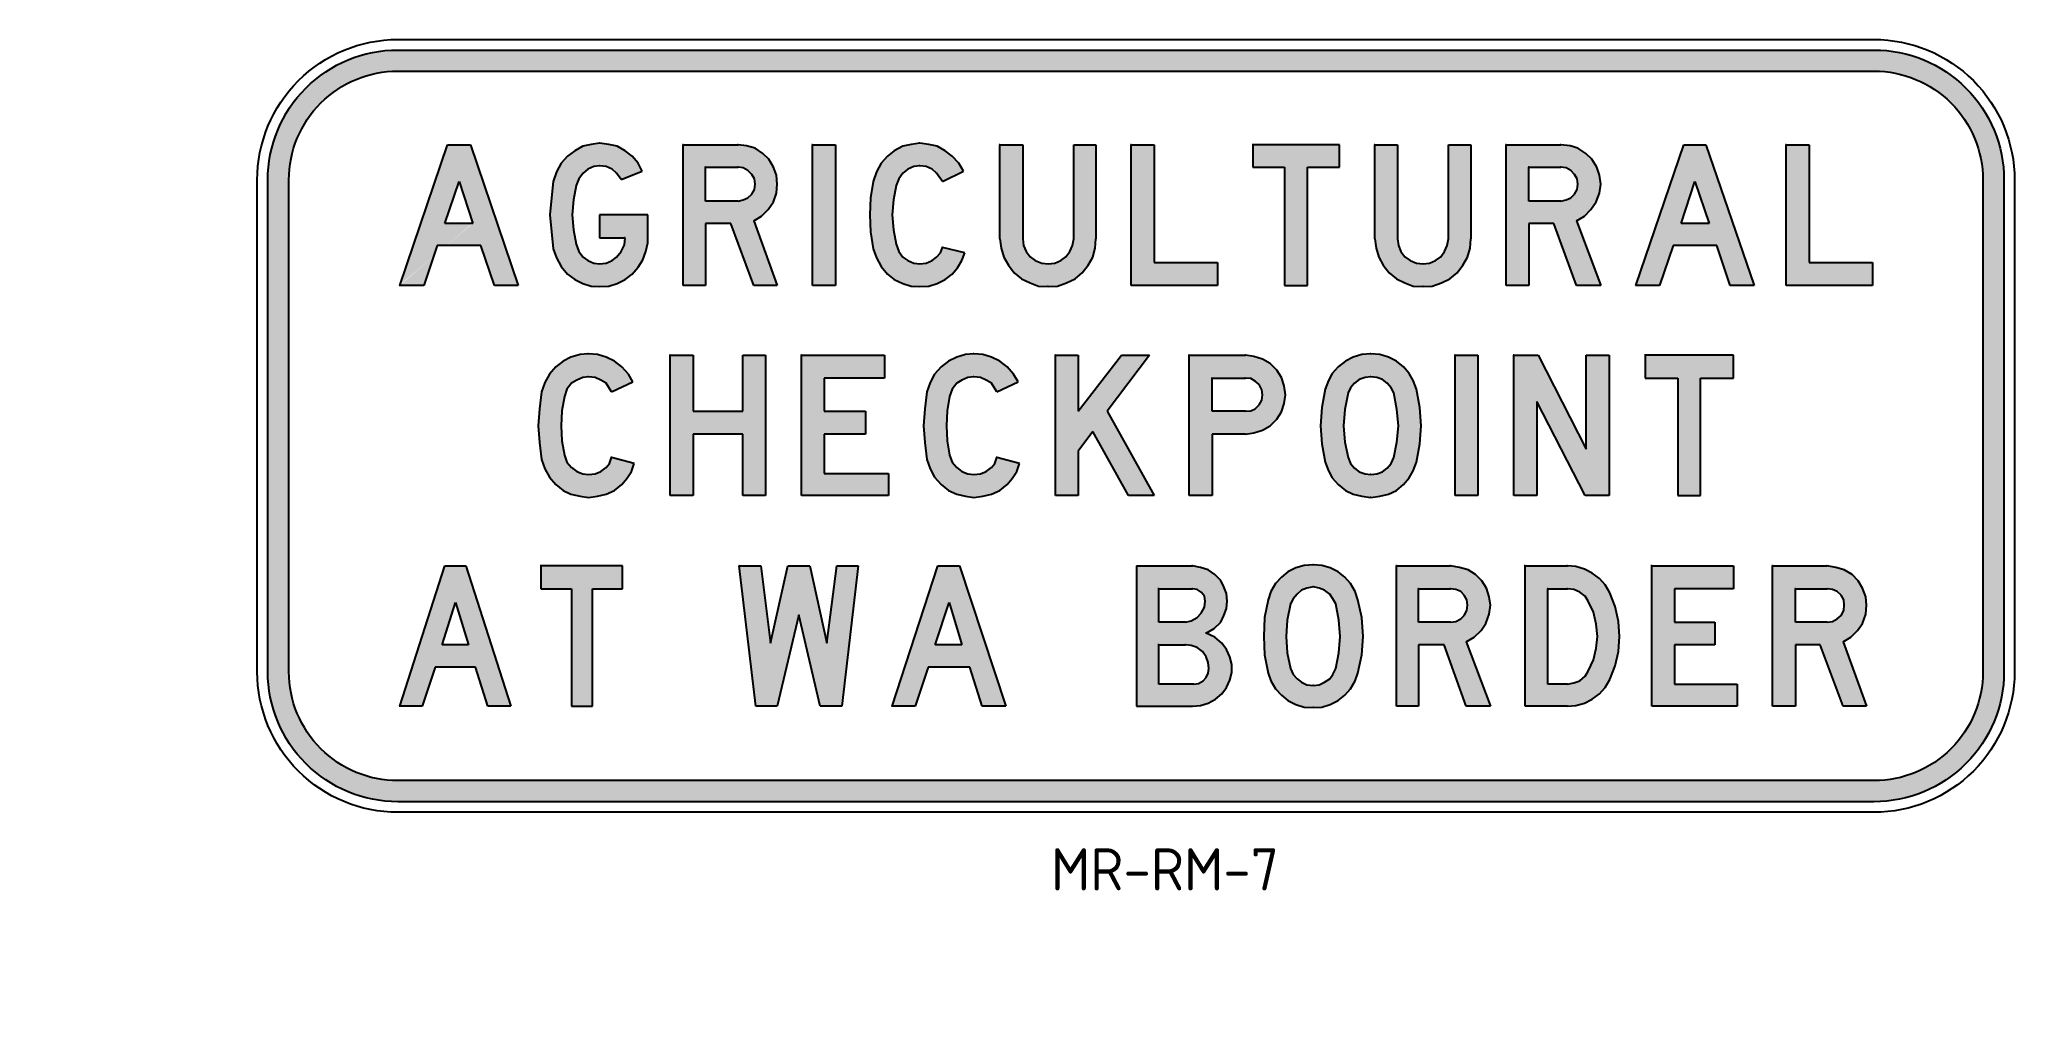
# Model space of a CAD drawing. Extents: x 157 to 297, y 154 to 223.
import ezdxf

# ---------------------------------------------------------------- set-up
doc = ezdxf.new("R2010")
doc.units = 0
doc.header["$MEASUREMENT"] = 0
doc.linetypes.add('CENTERX2', pattern=[101.6, 63.5, -12.7, 12.7, -12.7])
doc.layers.get('0').update_dxf_attribs({"linetype": 'CONTINUOUS'})
doc.layers.add('L35', color=3, linetype='CONTINUOUS')
doc.layers.add('T25', color=1, linetype='CONTINUOUS')
doc.styles.add('ISO', font='iso3098b.shx')

msp = doc.modelspace()

# ---------------------------------------------------------------- texts
at = {"layer": 'T25', "color": 3, "style": 'ISO'}
msp.add_text('MR-RM-7', height=3, dxfattribs=at).set_placement((228.5, 162.6))

# ---------------------------------------------------------------- hatches: boundary and pattern name
at = {"layer": 'T25', "linetype": 'CENTERX2'}
h = msp.add_hatch(color=256, dxfattribs=at)
edge = h.paths.add_edge_path()
edge.add_line((172.79, 178.16), (172.79, 213.16))
edge.add_arc((182.04, 213.16), 9.25, 90, 180, ccw=False)
edge.add_line((182.04, 222.41), (287.04, 222.41))
edge.add_arc((287.04, 213.16), 9.25, 0, 90, ccw=False)
edge.add_line((296.29, 213.16), (296.29, 178.16))
edge.add_arc((287.04, 178.16), 9.25, -90, 0, ccw=False)
edge.add_line((287.04, 168.91), (182.04, 168.91))
edge.add_arc((182.04, 178.16), 9.25, 180, 270, ccw=False)
edge = h.paths.add_edge_path(flags=16)
edge.add_line((174.29, 178.16), (174.29, 213.16))
edge.add_arc((182.04, 213.16), 7.75, 90, 180, ccw=False)
edge.add_line((182.04, 220.91), (287.04, 220.91))
edge.add_arc((287.04, 213.16), 7.75, 0, 90, ccw=False)
edge.add_line((294.79, 213.16), (294.79, 178.16))
edge.add_arc((287.04, 178.16), 7.75, -90, 0, ccw=False)
edge.add_line((287.04, 170.41), (182.04, 170.41))
edge.add_arc((182.04, 178.16), 7.75, 180, 270, ccw=False)
h = msp.add_hatch(color=256, dxfattribs=at)
h.paths.add_polyline_path([(186.41, 213.05), (187.38, 210.07), (185.38, 210.07)], flags=16)
h.paths.add_polyline_path([(183.9, 205.66), (182.18, 205.66), (185.57, 215.65), (187.2, 215.65), (190.59, 205.66), (188.91, 205.66), (187.94, 208.49), (184.83, 208.49)])
edge = h.paths.add_edge_path()
edge.add_line((187.38, 210.07), (187.34, 210.07))
edge.add_line((182.18, 205.66), (182.13, 205.66))
h.paths.add_polyline_path([(156.55, 207.18), (156.55, 214.14), (161.05, 214.14), (161.05, 207.18)], flags=9)
h.paths.add_polyline_path([(175.72, 158.12), (178.42, 158.12), (178.42, 153.62), (175.72, 153.62)], flags=9)
for points in [[(194.54, 209.61), (194.44, 210.68), (194.54, 211.75), (194.72, 212.77), (194.91, 213.23), (195.23, 213.65), (195.56, 213.93), (195.98, 214.11), (196.39, 214.16), (196.86, 214.11), (197.28, 213.93), (197.6, 213.65), (197.93, 213.19), (199.41, 213.79), (199.13, 214.35), (198.72, 214.86), (198.21, 215.23), (197.65, 215.56), (197.04, 215.69), (196.39, 215.79), (195.79, 215.69), (195.19, 215.56), (194.63, 215.23), (194.12, 214.86), (193.65, 214.35), (193.33, 213.74), (193.1, 213.05), (192.96, 211.89), (192.86, 210.68), (192.96, 209.47), (193.1, 208.26), (193.33, 207.61), (193.65, 207.01), (194.12, 206.45), (194.63, 206.08), (195.19, 205.8), (195.79, 205.61), (196.39, 205.57), (197.04, 205.61), (197.65, 205.8), (198.21, 206.08), (198.72, 206.45), (199.13, 206.96), (199.46, 207.47), (199.69, 208.08), (199.83, 208.68), (199.83, 210.68), (196.39, 210.68), (196.39, 209.05), (198.21, 209.05), (198.16, 208.54), (197.93, 208.08), (197.6, 207.66), (197.28, 207.43), (196.86, 207.24), (196.39, 207.19), (195.98, 207.24), (195.56, 207.43), (195.23, 207.66), (194.91, 208.08), (194.72, 208.59)], [(235.83, 215.65), (234.21, 215.65), (234.21, 205.66), (240.34, 205.66), (240.34, 207.29), (235.83, 207.29)], [(277.04, 200.69), (270.76, 200.69), (270.76, 199.06), (273.09, 199.06), (273.09, 190.7), (274.71, 190.7), (274.71, 199.06), (277.04, 199.06)]]:
    msp.add_hatch(color=256, dxfattribs=at).paths.add_polyline_path(points)
h = msp.add_hatch(color=256, dxfattribs=at)
h.paths.add_polyline_path([(208.38, 211.05), (208.75, 211.61), (208.98, 212.21), (209.03, 212.86), (208.98, 213.51), (208.75, 214.07), (208.42, 214.63), (208.01, 215.04), (207.45, 215.42), (206.85, 215.6), (206.24, 215.65), (206.2, 215.65), (202.34, 215.65), (202.34, 205.66), (203.92, 205.66), (203.92, 210.07), (205.73, 210.07), (207.36, 205.66), (209.03, 205.66), (207.36, 210.26), (207.91, 210.58)])
h.paths.add_polyline_path([(203.92, 211.65), (203.92, 214.07), (206.24, 214.07), (206.61, 214.02), (206.94, 213.84), (207.22, 213.56), (207.4, 213.23), (207.45, 212.86), (207.4, 212.49), (207.22, 212.16), (206.94, 211.89), (206.61, 211.75), (206.24, 211.65)], flags=16)
h = msp.add_hatch(color=256, dxfattribs=at)
h.paths.add_polyline_path([(213.16, 215.65), (211.54, 215.65), (211.54, 205.66), (213.16, 205.66)])
h.paths.add_polyline_path([(217.3, 211.75), (217.48, 212.77), (217.67, 213.23), (217.95, 213.65), (218.32, 213.93), (218.74, 214.11), (219.16, 214.16), (219.62, 214.11), (220.04, 213.93), (220.36, 213.65), (220.78, 213.05), (222.27, 213.79), (221.94, 214.35), (221.48, 214.86), (220.97, 215.23), (220.41, 215.56), (219.81, 215.69), (219.16, 215.79), (218.55, 215.69), (217.95, 215.56), (217.34, 215.23), (216.88, 214.86), (216.41, 214.35), (216.09, 213.74), (215.86, 213.05), (215.67, 211.89), (215.62, 210.68), (215.67, 209.47), (215.86, 208.26), (216.09, 207.61), (216.41, 207.01), (216.88, 206.45), (217.34, 206.08), (217.95, 205.8), (218.55, 205.61), (219.16, 205.57), (219.81, 205.61), (220.41, 205.8), (220.97, 206.08), (221.48, 206.45), (221.85, 206.91), (222.17, 207.43), (222.36, 207.98), (220.78, 208.35), (220.64, 207.98), (220.36, 207.66), (220.04, 207.43), (219.62, 207.24), (219.16, 207.19), (218.74, 207.24), (218.32, 207.43), (217.95, 207.66), (217.67, 208.08), (217.48, 208.59), (217.3, 209.61), (217.2, 210.68)])
h.paths.add_polyline_path([(226.49, 215.65), (224.87, 215.65), (224.87, 208.96), (224.96, 208.31), (225.15, 207.66), (225.47, 207.1), (225.89, 206.54), (226.4, 206.13), (227.01, 205.85), (227.61, 205.61), (228.31, 205.57), (228.96, 205.61), (229.61, 205.85), (230.21, 206.13), (230.72, 206.54), (231.14, 207.1), (231.47, 207.66), (231.65, 208.31), (231.7, 208.96), (231.7, 215.65), (230.12, 215.65), (230.12, 208.96), (230.03, 208.49), (229.84, 208.08), (229.56, 207.7), (229.19, 207.43), (228.77, 207.24), (228.31, 207.19), (227.84, 207.24), (227.38, 207.43), (227.01, 207.7), (226.73, 208.08), (226.54, 208.49), (226.49, 208.96)])
h = msp.add_hatch(color=256, dxfattribs=at)
h.paths.add_polyline_path([(246.75, 214.07), (249.02, 214.07), (249.02, 215.65), (242.85, 215.65), (242.85, 214.07), (245.12, 214.07), (245.12, 205.66), (246.75, 205.66)])
h.paths.add_polyline_path([(257.39, 206.54), (257.8, 207.1), (258.13, 207.66), (258.32, 208.31), (258.36, 208.96), (258.36, 215.65), (256.78, 215.65), (256.78, 208.96), (256.69, 208.49), (256.5, 208.08), (256.22, 207.7), (255.85, 207.43), (255.43, 207.24), (254.97, 207.19), (254.51, 207.24), (254.04, 207.43), (253.67, 207.7), (253.39, 208.08), (253.21, 208.49), (253.16, 208.96), (253.16, 215.65), (251.53, 215.65), (251.53, 208.96), (251.63, 208.31), (251.81, 207.66), (252.14, 207.1), (252.55, 206.54), (253.07, 206.13), (253.67, 205.85), (254.27, 205.61), (254.97, 205.57), (255.62, 205.61), (256.27, 205.85), (256.88, 206.13)])
h.paths.add_polyline_path([(267.28, 211.61), (267.51, 212.21), (267.61, 212.86), (267.51, 213.51), (267.33, 214.07), (266.96, 214.63), (266.54, 215.04), (265.98, 215.42), (265.42, 215.6), (264.77, 215.65), (264.73, 215.65), (260.87, 215.65), (260.87, 205.66), (262.5, 205.66), (262.5, 210.07), (264.26, 210.07), (265.89, 205.66), (267.61, 205.66), (265.89, 210.26), (266.44, 210.58), (266.91, 211.05)])
h.paths.add_polyline_path([(262.5, 211.65), (262.5, 214.07), (264.77, 214.07), (265.14, 214.02), (265.47, 213.84), (265.75, 213.56), (265.93, 213.23), (265.98, 212.86), (265.93, 212.49), (265.75, 212.16), (265.47, 211.89), (265.14, 211.75), (264.77, 211.65)], flags=16)
h.paths.add_polyline_path([(275.08, 215.65), (273.51, 215.65), (270.11, 205.66), (271.79, 205.66), (272.76, 208.49), (275.87, 208.49), (276.8, 205.66), (278.52, 205.66)])
h.paths.add_polyline_path([(273.32, 210.07), (274.29, 213.05), (275.32, 210.07), (275.27, 210.07)], flags=16)
h.paths.add_polyline_path([(282.42, 215.65), (280.8, 215.65), (280.8, 205.66), (286.93, 205.66), (286.93, 207.29), (282.42, 207.29)])
h = msp.add_hatch(color=256, dxfattribs=at)
h.paths.add_polyline_path([(193.7, 196.74), (193.89, 197.76), (194.07, 198.27), (194.4, 198.69), (194.77, 198.92), (195.19, 199.11), (195.6, 199.16), (196.07, 199.11), (196.49, 198.92), (196.86, 198.69), (197.23, 198.09), (198.76, 198.79), (198.44, 199.34), (197.97, 199.85), (197.46, 200.27), (196.86, 200.55), (196.25, 200.74), (195.6, 200.78), (195, 200.74), (194.35, 200.55), (193.79, 200.27), (193.28, 199.85), (192.82, 199.34), (192.49, 198.74), (192.26, 198.09), (192.12, 196.88), (192.03, 195.67), (192.12, 194.47), (192.26, 193.26), (192.49, 192.61), (192.82, 192), (193.28, 191.49), (193.79, 191.07), (194.35, 190.8), (195, 190.66), (195.6, 190.56), (196.25, 190.66), (196.86, 190.8), (197.46, 191.07), (197.97, 191.49), (198.34, 191.91), (198.67, 192.42), (198.86, 192.98), (197.23, 193.4), (197.09, 192.98), (196.86, 192.7), (196.49, 192.42), (196.07, 192.24), (195.6, 192.19), (195.19, 192.24), (194.77, 192.42), (194.4, 192.7), (194.07, 193.07), (193.89, 193.58), (193.7, 194.6), (193.65, 195.67)])
h.paths.add_polyline_path([(208.19, 200.69), (206.57, 200.69), (206.57, 196.7), (203.04, 196.7), (203.04, 200.69), (201.41, 200.69), (201.41, 190.7), (203.04, 190.7), (203.04, 195.07), (206.57, 195.07), (206.57, 190.7), (208.19, 190.7)])
h.paths.add_polyline_path([(215.3, 196.7), (212.37, 196.7), (212.37, 199.06), (216.65, 199.06), (216.65, 200.69), (210.75, 200.69), (210.75, 190.7), (216.93, 190.7), (216.93, 192.28), (212.37, 192.28), (212.37, 195.07), (215.3, 195.07)])
h.paths.add_polyline_path([(221.11, 196.74), (221.29, 197.76), (221.48, 198.27), (221.8, 198.69), (222.17, 198.92), (222.59, 199.11), (223.01, 199.16), (223.48, 199.11), (223.89, 198.92), (224.27, 198.69), (224.64, 198.09), (226.17, 198.79), (225.84, 199.34), (225.38, 199.85), (224.87, 200.27), (224.27, 200.55), (223.66, 200.74), (223.01, 200.78), (222.41, 200.74), (221.8, 200.55), (221.2, 200.27), (220.69, 199.85), (220.22, 199.34), (219.9, 198.74), (219.67, 198.09), (219.53, 196.88), (219.43, 195.67), (219.53, 194.47), (219.67, 193.26), (219.9, 192.61), (220.22, 192), (220.69, 191.49), (221.2, 191.07), (221.8, 190.8), (222.41, 190.66), (223.01, 190.56), (223.66, 190.66), (224.27, 190.8), (224.87, 191.07), (225.38, 191.49), (225.75, 191.91), (226.08, 192.42), (226.26, 192.98), (224.64, 193.4), (224.5, 192.98), (224.27, 192.7), (223.89, 192.42), (223.48, 192.24), (223.01, 192.19), (222.59, 192.24), (222.17, 192.42), (221.8, 192.7), (221.48, 193.07), (221.29, 193.58), (221.11, 194.6), (221.06, 195.67)])
h.paths.add_polyline_path([(232.49, 196.7), (235.51, 200.69), (233.51, 200.69), (230.44, 196.7), (230.44, 200.69), (228.82, 200.69), (228.82, 190.7), (230.44, 190.7), (230.44, 193.86), (231.47, 195.26), (234.02, 190.7), (235.83, 190.7)])
h.paths.add_polyline_path([(244.57, 196.14), (244.89, 196.65), (245.08, 197.25), (245.17, 197.86), (245.08, 198.51), (244.89, 199.11), (244.57, 199.62), (244.1, 200.09), (243.54, 200.41), (242.94, 200.6), (242.34, 200.69), (242.29, 200.69), (238.34, 200.69), (238.34, 190.7), (239.97, 190.7), (239.97, 195.07), (242.34, 195.07), (242.94, 195.16), (243.54, 195.35), (244.1, 195.67)])
h.paths.add_polyline_path([(239.97, 196.7), (239.97, 199.06), (242.34, 199.06), (242.71, 199.02), (243.03, 198.83), (243.31, 198.6), (243.5, 198.23), (243.54, 197.86), (243.5, 197.48), (243.31, 197.16), (243.03, 196.88), (242.71, 196.74), (242.34, 196.7)], flags=16)
h = msp.add_hatch(color=256, dxfattribs=at)
h.paths.add_polyline_path([(254.51, 198.27), (254.27, 198.88), (253.99, 199.39), (253.58, 199.85), (253.07, 200.27), (252.51, 200.55), (251.9, 200.74), (251.25, 200.78), (250.6, 200.74), (250, 200.55), (249.44, 200.27), (248.93, 199.85), (248.51, 199.39), (248.23, 198.88), (248, 198.27), (247.77, 196.97), (247.68, 195.67), (247.77, 194.37), (248, 193.07), (248.23, 192.47), (248.51, 191.96), (248.93, 191.49), (249.44, 191.07), (250, 190.8), (250.6, 190.66), (251.25, 190.56), (251.9, 190.66), (252.51, 190.8), (253.07, 191.07), (253.58, 191.49), (253.99, 191.96), (254.27, 192.47), (254.51, 193.07), (254.74, 194.37), (254.83, 195.67), (254.74, 196.97)])
h.paths.add_polyline_path([(249.63, 198), (249.81, 198.37), (250.09, 198.69), (250.42, 198.97), (250.84, 199.11), (251.25, 199.16), (251.67, 199.11), (252.09, 198.97), (252.42, 198.69), (252.69, 198.37), (252.88, 198), (253.11, 196.83), (253.21, 195.67), (253.11, 194.51), (252.88, 193.4), (252.69, 192.98), (252.42, 192.65), (252.09, 192.38), (251.67, 192.24), (251.25, 192.19), (250.84, 192.24), (250.42, 192.38), (250.09, 192.65), (249.81, 192.98), (249.63, 193.4), (249.4, 194.51), (249.3, 195.67), (249.4, 196.83)], flags=16)
h.paths.add_polyline_path([(258.87, 200.69), (257.25, 200.69), (257.25, 190.7), (258.87, 190.7)])
h.paths.add_polyline_path([(263.15, 200.69), (261.43, 200.69), (261.43, 190.7), (263.05, 190.7), (263.05, 197.39), (266.49, 190.7), (268.21, 190.7), (268.21, 200.69), (266.58, 200.69), (266.58, 194)])
h = msp.add_hatch(color=256, dxfattribs=at)
h.paths.add_polyline_path([(186.87, 185.69), (185.38, 185.69), (182.18, 175.7), (183.76, 175.7), (184.69, 178.49), (187.57, 178.49), (188.45, 175.7), (190.08, 175.7)])
h.paths.add_polyline_path([(185.2, 180.07), (186.13, 183.08), (187.06, 180.07), (187.01, 180.07)], flags=16)
h.paths.add_polyline_path([(198.02, 185.69), (192.21, 185.69), (192.21, 184.06), (194.4, 184.06), (194.4, 175.7), (195.88, 175.7), (195.88, 184.06), (198.02, 184.06)])
h.paths.add_polyline_path([(210.56, 182.2), (212.09, 175.7), (213.63, 175.7), (214.79, 185.69), (213.26, 185.69), (212.56, 180.2), (211.35, 185.69), (209.77, 185.69), (208.56, 180.2), (207.87, 185.69), (206.33, 185.69), (207.5, 175.7), (209.03, 175.7)])
h.paths.add_polyline_path([(221.99, 185.69), (220.46, 185.69), (217.2, 175.7), (218.83, 175.7), (219.76, 178.49), (222.73, 178.49), (223.61, 175.7), (225.29, 175.7)])
h.paths.add_polyline_path([(220.27, 180.07), (221.25, 183.08), (222.17, 180.07), (222.13, 180.07)], flags=16)
h = msp.add_hatch(color=256, dxfattribs=at)
h.paths.add_polyline_path([(239.55, 180.9), (240.11, 181.23), (240.57, 181.69), (240.8, 182.16), (240.99, 182.67), (241.03, 183.18), (240.99, 183.73), (240.8, 184.2), (240.57, 184.66), (240.15, 185.08), (239.69, 185.41), (239.13, 185.59), (238.57, 185.69), (238.53, 185.69), (234.58, 185.69), (234.58, 175.7), (238.57, 175.7), (239.13, 175.75), (239.69, 175.93), (240.2, 176.21), (240.66, 176.58), (240.99, 177.05), (241.22, 177.56), (241.36, 178.11), (241.36, 178.67), (241.22, 179.23), (240.99, 179.74), (240.66, 180.2), (240.15, 180.62)])
h.paths.add_polyline_path([(236.16, 180.07), (238.06, 180.07), (238.48, 180.02), (238.9, 179.88), (239.27, 179.6), (239.55, 179.23), (239.69, 178.81), (239.73, 178.39), (239.69, 178.07), (239.55, 177.74), (239.32, 177.51), (238.99, 177.32), (238.67, 177.28), (236.16, 177.28)], flags=16)
h.paths.add_polyline_path([(236.16, 181.69), (236.16, 184.06), (238.57, 184.06), (238.9, 184.01), (239.18, 183.83), (239.41, 183.55), (239.46, 183.18), (239.41, 182.76), (239.18, 182.34), (238.9, 182.02), (238.48, 181.78), (238.06, 181.69)], flags=16)
h.paths.add_polyline_path([(250.6, 182.02), (250.33, 183.27), (250.14, 183.87), (249.81, 184.43), (249.4, 184.9), (248.93, 185.27), (248.37, 185.55), (247.77, 185.73), (247.17, 185.78), (246.52, 185.73), (245.91, 185.55), (245.35, 185.27), (244.89, 184.9), (244.47, 184.43), (244.15, 183.87), (243.96, 183.27), (243.68, 182.02), (243.64, 180.67), (243.68, 179.37), (243.96, 178.07), (244.15, 177.51), (244.47, 176.95), (244.89, 176.49), (245.35, 176.12), (245.91, 175.84), (246.52, 175.65), (247.17, 175.61), (247.77, 175.65), (248.37, 175.84), (248.93, 176.12), (249.4, 176.49), (249.81, 176.95), (250.14, 177.51), (250.33, 178.07), (250.6, 179.37), (250.7, 180.67)])
h.paths.add_polyline_path([(245.31, 181.83), (245.54, 182.99), (245.73, 183.36), (246.01, 183.69), (246.33, 183.97), (246.7, 184.11), (247.17, 184.2), (247.58, 184.11), (247.96, 183.97), (248.33, 183.69), (248.56, 183.36), (248.75, 182.99), (248.98, 181.83), (249.07, 180.67), (248.98, 179.51), (248.75, 178.39), (248.56, 177.97), (248.33, 177.65), (247.96, 177.42), (247.58, 177.23), (247.17, 177.19), (246.7, 177.23), (246.33, 177.42), (246.01, 177.65), (245.73, 177.97), (245.54, 178.39), (245.31, 179.51), (245.22, 180.67)], flags=16)
h.paths.add_polyline_path([(259.1, 181.09), (259.43, 181.6), (259.66, 182.25), (259.76, 182.9), (259.66, 183.5), (259.48, 184.11), (259.15, 184.62), (258.69, 185.08), (258.18, 185.41), (257.57, 185.59), (256.92, 185.69), (256.88, 185.69), (253.07, 185.69), (253.07, 175.7), (254.65, 175.7), (254.65, 180.07), (256.46, 180.07), (258.04, 175.7), (259.76, 175.7), (258.04, 180.3), (258.59, 180.62)])
h.paths.add_polyline_path([(254.65, 181.69), (254.65, 184.06), (256.92, 184.06), (257.29, 184.01), (257.66, 183.87), (257.9, 183.6), (258.08, 183.27), (258.13, 182.9), (258.08, 182.53), (257.9, 182.16), (257.66, 181.92), (257.29, 181.74), (256.92, 181.69)], flags=16)
h.paths.add_polyline_path([(268.86, 181.74), (268.63, 182.81), (268.26, 183.78), (267.93, 184.34), (267.51, 184.8), (267, 185.17), (266.44, 185.45), (265.84, 185.64), (265.24, 185.69), (262.22, 185.69), (262.22, 175.7), (265.24, 175.7), (265.84, 175.75), (266.44, 175.93), (267, 176.21), (267.51, 176.58), (267.93, 177.05), (268.26, 177.6), (268.63, 178.58), (268.86, 179.6), (268.95, 180.67)])
h.paths.add_polyline_path([(263.84, 184.06), (265.24, 184.06), (265.7, 184.01), (266.12, 183.83), (266.49, 183.55), (266.72, 183.18), (267.09, 182.39), (267.28, 181.55), (267.37, 180.67), (267.28, 179.83), (267.09, 179), (266.72, 178.21), (266.49, 177.84), (266.12, 177.51), (265.7, 177.37), (265.24, 177.28), (263.84, 177.28)], flags=16)
h.paths.add_polyline_path([(275.73, 181.69), (272.85, 181.69), (272.85, 184.06), (277.04, 184.06), (277.04, 185.69), (271.23, 185.69), (271.23, 175.7), (277.31, 175.7), (277.31, 177.28), (272.85, 177.28), (272.85, 180.07), (275.73, 180.07)])
h.paths.add_polyline_path([(285.4, 180.62), (285.86, 181.09), (286.23, 181.6), (286.47, 182.25), (286.51, 182.9), (286.47, 183.5), (286.23, 184.11), (285.91, 184.62), (285.49, 185.08), (284.93, 185.41), (284.33, 185.59), (283.72, 185.69), (283.68, 185.69), (279.82, 185.69), (279.82, 175.7), (281.45, 175.7), (281.45, 180.07), (283.21, 180.07), (284.84, 175.7), (286.51, 175.7), (284.84, 180.3)])
h.paths.add_polyline_path([(281.45, 181.69), (281.45, 184.06), (283.72, 184.06), (284.1, 184.01), (284.42, 183.87), (284.7, 183.6), (284.89, 183.27), (284.93, 182.9), (284.89, 182.53), (284.7, 182.16), (284.42, 181.92), (284.1, 181.74), (283.72, 181.69)], flags=16)

# ---------------------------------------------------------------- linework, layer by layer
at = {"color": 1}
for p, q in [((182.18, 205.66), (185.57, 215.65)), ((185.57, 215.65), (187.2, 215.65)), ((187.2, 215.65), (190.59, 205.66)), ((194.63, 215.23), (194.12, 214.86)), ((195.19, 215.56), (194.63, 215.23)), ((195.79, 215.69), (195.19, 215.56)), ((196.39, 215.79), (195.79, 215.69)), ((196.39, 215.79), (196.35, 215.79)), ((197.04, 215.69), (196.39, 215.79)), ((197.65, 215.56), (197.04, 215.69)), ((198.21, 215.23), (197.65, 215.56)), ((198.72, 214.86), (198.21, 215.23)), ((202.34, 215.65), (202.29, 215.65)), ((202.34, 215.65), (206.24, 215.65)), ((202.34, 205.66), (202.34, 215.65)), ((206.24, 215.65), (206.2, 215.65)), ((206.24, 215.65), (206.2, 215.65)), ((206.85, 215.6), (206.24, 215.65)), ((207.45, 215.42), (206.85, 215.6)), ((208.01, 215.04), (207.45, 215.42)), ((208.42, 214.63), (208.01, 215.04)), ((211.54, 215.65), (211.49, 215.65)), ((211.54, 215.65), (213.16, 215.65)), ((211.54, 205.66), (211.54, 215.65)), ((213.16, 215.65), (213.16, 205.66)), ((217.34, 215.23), (216.88, 214.86)), ((217.95, 215.56), (217.34, 215.23)), ((218.55, 215.69), (217.95, 215.56)), ((219.16, 215.79), (218.55, 215.69)), ((219.16, 215.79), (219.11, 215.79)), ((219.81, 215.69), (219.16, 215.79)), ((220.41, 215.56), (219.81, 215.69)), ((220.97, 215.23), (220.41, 215.56)), ((221.48, 214.86), (220.97, 215.23)), ((224.87, 215.65), (224.82, 215.65)), ((224.87, 215.65), (226.49, 215.65)), ((224.87, 208.96), (224.87, 215.65)), ((226.49, 215.65), (226.49, 208.96)), ((230.12, 208.96), (230.12, 215.65)), ((230.12, 215.65), (231.7, 215.65)), ((231.7, 215.65), (231.7, 208.96)), ((234.21, 215.65), (234.16, 215.65)), ((234.21, 215.65), (235.83, 215.65)), ((234.21, 205.66), (234.21, 215.65)), ((235.83, 215.65), (235.83, 207.29)), ((242.85, 215.65), (242.8, 215.65)), ((242.85, 215.65), (242.85, 214.07)), ((249.02, 215.65), (242.85, 215.65)), ((249.02, 214.07), (249.02, 215.65)), ((251.53, 215.65), (251.49, 215.65)), ((251.53, 215.65), (253.16, 215.65)), ((251.53, 208.96), (251.53, 215.65)), ((253.16, 215.65), (253.16, 208.96)), ((256.78, 208.96), (256.78, 215.65)), ((256.78, 215.65), (258.36, 215.65)), ((258.36, 215.65), (258.36, 208.96)), ((260.87, 215.65), (260.82, 215.65)), ((260.87, 215.65), (264.77, 215.65)), ((260.87, 205.66), (260.87, 215.65)), ((264.77, 215.65), (264.73, 215.65)), ((264.77, 215.65), (264.73, 215.65)), ((265.42, 215.6), (264.77, 215.65)), ((265.98, 215.42), (265.42, 215.6)), ((266.54, 215.04), (265.98, 215.42)), ((266.96, 214.63), (266.54, 215.04)), ((270.11, 205.66), (273.51, 215.65)), ((273.51, 215.65), (275.08, 215.65)), ((275.08, 215.65), (278.52, 205.66)), ((280.8, 215.65), (280.75, 215.65)), ((280.8, 215.65), (282.42, 215.65)), ((280.8, 205.66), (280.8, 215.65)), ((282.42, 215.65), (282.42, 207.29)), ((193.33, 213.74), (193.1, 213.05)), ((193.65, 214.35), (193.33, 213.74)), ((194.12, 214.86), (193.65, 214.35)), ((195.23, 213.65), (194.91, 213.23)), ((195.56, 213.93), (195.23, 213.65)), ((195.98, 214.11), (195.56, 213.93)), ((196.39, 214.16), (195.98, 214.11)), ((196.39, 214.16), (196.35, 214.16)), ((196.86, 214.11), (196.39, 214.16)), ((197.28, 213.93), (196.86, 214.11)), ((197.6, 213.65), (197.28, 213.93)), ((197.6, 213.65), (197.55, 213.65)), ((197.93, 213.19), (197.6, 213.65)), ((197.93, 213.19), (199.41, 213.79)), ((198.72, 214.86), (198.67, 214.86)), ((199.13, 214.35), (198.72, 214.86)), ((199.41, 213.79), (199.13, 214.35)), ((199.41, 213.79), (199.37, 213.79)), ((203.92, 214.07), (203.87, 214.07)), ((203.92, 214.07), (206.24, 214.07)), ((203.92, 211.65), (203.92, 214.07)), ((206.24, 214.07), (206.2, 214.07)), ((206.24, 214.07), (206.2, 214.07)), ((206.61, 214.02), (206.24, 214.07)), ((206.94, 213.84), (206.61, 214.02)), ((207.22, 213.56), (206.94, 213.84)), ((207.4, 213.23), (207.22, 213.56)), ((208.75, 214.07), (208.42, 214.63)), ((208.98, 213.51), (208.75, 214.07)), ((216.09, 213.74), (215.86, 213.05)), ((216.41, 214.35), (216.09, 213.74)), ((216.88, 214.86), (216.41, 214.35)), ((217.95, 213.65), (217.67, 213.23)), ((218.32, 213.93), (217.95, 213.65)), ((218.74, 214.11), (218.32, 213.93)), ((219.16, 214.16), (218.74, 214.11)), ((219.16, 214.16), (219.11, 214.16)), ((219.62, 214.11), (219.16, 214.16)), ((220.04, 213.93), (219.62, 214.11)), ((220.36, 213.65), (220.04, 213.93)), ((220.36, 213.65), (220.32, 213.65)), ((220.78, 213.05), (220.36, 213.65)), ((220.78, 213.05), (222.27, 213.79)), ((221.48, 214.86), (221.43, 214.86)), ((221.94, 214.35), (221.48, 214.86)), ((222.27, 213.79), (221.94, 214.35)), ((222.27, 213.79), (222.22, 213.79)), ((242.85, 214.07), (245.12, 214.07)), ((245.12, 214.07), (245.12, 205.66)), ((246.75, 205.66), (246.75, 214.07)), ((246.75, 214.07), (249.02, 214.07)), ((262.5, 214.07), (262.45, 214.07)), ((262.5, 214.07), (264.77, 214.07)), ((262.5, 211.65), (262.5, 214.07)), ((264.77, 214.07), (264.73, 214.07)), ((264.77, 214.07), (264.73, 214.07)), ((265.14, 214.02), (264.77, 214.07)), ((265.47, 213.84), (265.14, 214.02)), ((265.75, 213.56), (265.47, 213.84)), ((265.93, 213.23), (265.75, 213.56)), ((267.33, 214.07), (266.96, 214.63)), ((267.51, 213.51), (267.33, 214.07)), ((185.38, 210.07), (186.41, 213.05)), ((186.41, 213.05), (187.38, 210.07)), ((193.1, 213.05), (192.96, 211.89)), ((194.72, 212.77), (194.54, 211.75)), ((194.91, 213.23), (194.72, 212.77)), ((206.94, 211.89), (207.22, 212.16)), ((207.22, 212.16), (207.4, 212.49)), ((207.45, 212.86), (207.4, 213.23)), ((207.4, 212.49), (207.45, 212.86)), ((207.45, 212.86), (207.4, 212.86)), ((208.75, 211.61), (208.98, 212.21)), ((209.03, 212.86), (208.98, 213.51)), ((208.98, 212.21), (209.03, 212.86)), ((209.03, 212.86), (208.98, 212.86)), ((215.86, 213.05), (215.67, 211.89)), ((217.48, 212.77), (217.3, 211.75)), ((217.67, 213.23), (217.48, 212.77)), ((265.47, 211.89), (265.75, 212.16)), ((265.75, 212.16), (265.93, 212.49)), ((265.98, 212.86), (265.93, 213.23)), ((265.93, 212.49), (265.98, 212.86)), ((265.98, 212.86), (265.93, 212.86)), ((267.28, 211.61), (267.51, 212.21)), ((267.61, 212.86), (267.51, 213.51)), ((267.51, 212.21), (267.61, 212.86)), ((267.61, 212.86), (267.56, 212.86)), ((273.32, 210.07), (274.29, 213.05)), ((274.29, 213.05), (275.32, 210.07)), ((192.96, 211.89), (192.86, 210.68)), ((194.54, 211.75), (194.44, 210.68)), ((206.24, 211.65), (203.92, 211.65)), ((206.24, 211.65), (206.61, 211.75)), ((206.61, 211.75), (206.94, 211.89)), ((207.91, 210.58), (208.38, 211.05)), ((208.38, 211.05), (208.75, 211.61)), ((215.67, 211.89), (215.62, 210.68)), ((217.3, 211.75), (217.2, 210.68)), ((264.77, 211.65), (262.5, 211.65)), ((264.77, 211.65), (265.14, 211.75)), ((265.14, 211.75), (265.47, 211.89)), ((266.44, 210.58), (266.91, 211.05)), ((266.91, 211.05), (267.28, 211.61)), ((187.38, 210.07), (185.38, 210.07)), ((187.38, 210.07), (187.34, 210.07)), ((192.86, 210.68), (192.96, 209.47)), ((192.96, 209.47), (193.1, 208.26)), ((194.44, 210.68), (194.54, 209.61)), ((194.54, 209.61), (194.72, 208.59)), ((199.83, 210.68), (196.39, 210.68)), ((196.39, 210.68), (196.39, 209.05)), ((199.83, 208.68), (199.83, 210.68)), ((205.73, 210.07), (203.92, 210.07)), ((203.92, 210.07), (203.92, 205.66)), ((207.36, 205.66), (205.73, 210.07)), ((207.36, 210.26), (207.91, 210.58)), ((207.36, 210.26), (209.03, 205.66)), ((215.62, 210.68), (215.67, 209.47)), ((215.67, 209.47), (215.86, 208.26)), ((217.2, 210.68), (217.3, 209.61)), ((217.3, 209.61), (217.48, 208.59)), ((264.26, 210.07), (262.5, 210.07)), ((262.5, 210.07), (262.5, 205.66)), ((265.89, 205.66), (264.26, 210.07)), ((265.89, 210.26), (266.44, 210.58)), ((265.89, 210.26), (267.61, 205.66)), ((275.32, 210.07), (273.32, 210.07)), ((275.32, 210.07), (275.27, 210.07)), ((184.83, 208.49), (183.9, 205.66)), ((187.94, 208.49), (184.83, 208.49)), ((188.91, 205.66), (187.94, 208.49)), ((193.1, 208.26), (193.33, 207.61)), ((194.72, 208.59), (194.91, 208.08)), ((194.91, 208.08), (195.23, 207.66)), ((196.39, 209.05), (198.21, 209.05)), ((197.6, 207.66), (197.93, 208.08)), ((197.93, 208.08), (198.16, 208.54)), ((198.16, 208.54), (198.21, 209.05)), ((198.21, 209.05), (198.16, 209.05)), ((198.21, 209.05), (198.16, 209.05)), ((199.46, 207.47), (199.69, 208.08)), ((199.69, 208.08), (199.83, 208.68)), ((215.86, 208.26), (216.09, 207.61)), ((217.48, 208.59), (217.67, 208.08)), ((217.67, 208.08), (217.95, 207.66)), ((220.36, 207.66), (220.64, 207.98)), ((220.64, 207.98), (220.78, 208.35)), ((220.78, 208.35), (220.73, 208.35)), ((220.78, 208.35), (220.73, 208.35)), ((222.36, 207.98), (220.78, 208.35)), ((222.17, 207.43), (222.36, 207.98)), ((224.87, 208.96), (224.96, 208.31)), ((224.96, 208.31), (225.15, 207.66)), ((226.49, 208.96), (226.54, 208.49)), ((226.54, 208.49), (226.73, 208.08)), ((226.73, 208.08), (227.01, 207.7)), ((229.56, 207.7), (229.84, 208.08)), ((229.84, 208.08), (230.03, 208.49)), ((230.03, 208.49), (230.12, 208.96)), ((231.47, 207.66), (231.65, 208.31)), ((231.7, 208.96), (231.65, 208.96)), ((231.65, 208.31), (231.7, 208.96)), ((231.7, 208.96), (231.65, 208.96)), ((251.53, 208.96), (251.63, 208.31)), ((251.63, 208.31), (251.81, 207.66)), ((253.16, 208.96), (253.21, 208.49)), ((253.21, 208.49), (253.39, 208.08)), ((253.39, 208.08), (253.67, 207.7)), ((256.22, 207.7), (256.5, 208.08)), ((256.5, 208.08), (256.69, 208.49)), ((256.69, 208.49), (256.78, 208.96)), ((258.13, 207.66), (258.32, 208.31)), ((258.36, 208.96), (258.32, 208.96)), ((258.32, 208.31), (258.36, 208.96)), ((258.36, 208.96), (258.32, 208.96)), ((272.76, 208.49), (271.79, 205.66)), ((275.87, 208.49), (272.76, 208.49)), ((276.8, 205.66), (275.87, 208.49)), ((193.33, 207.61), (193.65, 207.01)), ((193.65, 207.01), (194.12, 206.45)), ((195.23, 207.66), (195.56, 207.43)), ((195.56, 207.43), (195.98, 207.24)), ((195.98, 207.24), (196.39, 207.19)), ((196.39, 207.19), (196.86, 207.24)), ((196.86, 207.24), (197.28, 207.43)), ((197.28, 207.43), (197.6, 207.66)), ((198.72, 206.45), (199.13, 206.96)), ((199.13, 206.96), (199.46, 207.47)), ((216.09, 207.61), (216.41, 207.01)), ((216.41, 207.01), (216.88, 206.45)), ((217.95, 207.66), (218.32, 207.43)), ((218.32, 207.43), (218.74, 207.24)), ((218.74, 207.24), (219.16, 207.19)), ((219.16, 207.19), (219.62, 207.24)), ((219.62, 207.24), (220.04, 207.43)), ((220.04, 207.43), (220.36, 207.66)), ((221.48, 206.45), (221.85, 206.91)), ((221.85, 206.91), (222.17, 207.43)), ((225.15, 207.66), (225.47, 207.1)), ((225.47, 207.1), (225.89, 206.54)), ((225.89, 206.54), (226.4, 206.13)), ((227.01, 207.7), (227.38, 207.43)), ((227.38, 207.43), (227.84, 207.24)), ((227.84, 207.24), (228.31, 207.19)), ((228.31, 207.19), (228.77, 207.24)), ((228.77, 207.24), (229.19, 207.43)), ((229.19, 207.43), (229.56, 207.7)), ((230.21, 206.13), (230.72, 206.54)), ((230.72, 206.54), (231.14, 207.1)), ((231.14, 207.1), (231.47, 207.66)), ((235.83, 207.29), (240.34, 207.29)), ((240.34, 207.29), (240.34, 205.66)), ((251.81, 207.66), (252.14, 207.1)), ((252.14, 207.1), (252.55, 206.54)), ((252.55, 206.54), (253.07, 206.13)), ((253.67, 207.7), (254.04, 207.43)), ((254.04, 207.43), (254.51, 207.24)), ((254.51, 207.24), (254.97, 207.19)), ((254.97, 207.19), (255.43, 207.24)), ((255.43, 207.24), (255.85, 207.43)), ((255.85, 207.43), (256.22, 207.7)), ((256.88, 206.13), (257.39, 206.54)), ((257.39, 206.54), (257.8, 207.1)), ((257.8, 207.1), (258.13, 207.66)), ((282.42, 207.29), (286.93, 207.29)), ((286.93, 207.29), (286.93, 205.66)), ((182.18, 205.66), (182.13, 205.66)), ((183.9, 205.66), (182.18, 205.66)), ((190.59, 205.66), (188.91, 205.66)), ((194.12, 206.45), (194.63, 206.08)), ((194.63, 206.08), (195.19, 205.8)), ((195.19, 205.8), (195.79, 205.61)), ((195.79, 205.61), (196.39, 205.57)), ((196.39, 205.57), (197.04, 205.61)), ((197.04, 205.61), (197.65, 205.8)), ((197.65, 205.8), (198.21, 206.08)), ((198.21, 206.08), (198.72, 206.45)), ((203.92, 205.66), (202.34, 205.66)), ((209.03, 205.66), (207.36, 205.66)), ((213.16, 205.66), (211.54, 205.66)), ((216.88, 206.45), (217.34, 206.08)), ((217.34, 206.08), (217.95, 205.8)), ((217.95, 205.8), (218.55, 205.61)), ((218.55, 205.61), (219.16, 205.57)), ((219.16, 205.57), (219.81, 205.61)), ((219.81, 205.61), (220.41, 205.8)), ((220.41, 205.8), (220.97, 206.08)), ((220.97, 206.08), (221.48, 206.45)), ((226.4, 206.13), (227.01, 205.85)), ((227.01, 205.85), (227.61, 205.61)), ((227.61, 205.61), (228.31, 205.57)), ((228.31, 205.57), (228.26, 205.57)), ((228.31, 205.57), (228.96, 205.61)), ((228.96, 205.61), (229.61, 205.85)), ((229.61, 205.85), (230.21, 206.13)), ((240.34, 205.66), (234.21, 205.66)), ((245.12, 205.66), (246.75, 205.66)), ((253.07, 206.13), (253.67, 205.85)), ((253.67, 205.85), (254.27, 205.61)), ((254.27, 205.61), (254.97, 205.57)), ((254.97, 205.57), (254.92, 205.57)), ((254.97, 205.57), (255.62, 205.61)), ((255.62, 205.61), (256.27, 205.85)), ((256.27, 205.85), (256.88, 206.13)), ((262.5, 205.66), (260.87, 205.66)), ((267.61, 205.66), (265.89, 205.66)), ((270.11, 205.66), (270.07, 205.66)), ((271.79, 205.66), (270.11, 205.66)), ((278.52, 205.66), (276.8, 205.66)), ((286.93, 205.66), (280.8, 205.66)), ((193.28, 199.85), (192.82, 199.34)), ((193.79, 200.27), (193.28, 199.85)), ((194.35, 200.55), (193.79, 200.27)), ((195, 200.74), (194.35, 200.55)), ((195.6, 200.78), (195, 200.74)), ((195.6, 200.78), (195.56, 200.78)), ((196.25, 200.74), (195.6, 200.78)), ((196.86, 200.55), (196.25, 200.74)), ((197.46, 200.27), (196.86, 200.55)), ((197.97, 199.85), (197.46, 200.27)), ((197.97, 199.85), (197.93, 199.85)), ((198.44, 199.34), (197.97, 199.85)), ((201.41, 200.69), (201.36, 200.69)), ((201.41, 200.69), (203.04, 200.69)), ((201.41, 190.7), (201.41, 200.69)), ((203.04, 200.69), (203.04, 196.7)), ((206.57, 196.7), (206.57, 200.69)), ((206.57, 200.69), (208.19, 200.69)), ((208.19, 200.69), (208.19, 190.7)), ((210.75, 200.69), (210.7, 200.69)), ((210.75, 200.69), (216.65, 200.69)), ((210.75, 190.7), (210.75, 200.69)), ((216.65, 200.69), (216.65, 199.06)), ((220.69, 199.85), (220.22, 199.34)), ((221.2, 200.27), (220.69, 199.85)), ((221.8, 200.55), (221.2, 200.27)), ((222.41, 200.74), (221.8, 200.55)), ((223.01, 200.78), (222.41, 200.74)), ((223.01, 200.78), (222.96, 200.78)), ((223.66, 200.74), (223.01, 200.78)), ((224.27, 200.55), (223.66, 200.74)), ((224.87, 200.27), (224.27, 200.55)), ((225.38, 199.85), (224.87, 200.27)), ((225.38, 199.85), (225.33, 199.85)), ((225.84, 199.34), (225.38, 199.85)), ((228.82, 200.69), (228.77, 200.69)), ((228.82, 200.69), (230.44, 200.69)), ((228.82, 190.7), (228.82, 200.69)), ((230.44, 200.69), (230.44, 196.7)), ((230.44, 196.7), (233.51, 200.69)), ((235.51, 200.69), (232.49, 196.7)), ((233.51, 200.69), (235.51, 200.69)), ((238.34, 200.69), (238.29, 200.69)), ((238.34, 200.69), (242.34, 200.69)), ((238.34, 190.7), (238.34, 200.69)), ((242.34, 200.69), (242.29, 200.69)), ((242.34, 200.69), (242.29, 200.69)), ((242.94, 200.6), (242.34, 200.69)), ((243.54, 200.41), (242.94, 200.6)), ((244.1, 200.09), (243.54, 200.41)), ((244.57, 199.62), (244.1, 200.09)), ((244.89, 199.11), (244.57, 199.62)), ((248.93, 199.85), (248.51, 199.39)), ((249.44, 200.27), (248.93, 199.85)), ((250, 200.55), (249.44, 200.27)), ((250.6, 200.74), (250, 200.55)), ((251.25, 200.78), (250.6, 200.74)), ((251.25, 200.78), (251.21, 200.78)), ((251.9, 200.74), (251.25, 200.78)), ((252.51, 200.55), (251.9, 200.74)), ((253.07, 200.27), (252.51, 200.55)), ((253.58, 199.85), (253.07, 200.27)), ((253.99, 199.39), (253.58, 199.85)), ((257.25, 200.69), (257.2, 200.69)), ((257.25, 200.69), (258.87, 200.69)), ((257.25, 190.7), (257.25, 200.69)), ((258.87, 200.69), (258.87, 190.7)), ((261.43, 200.69), (261.38, 200.69)), ((261.43, 200.69), (263.15, 200.69)), ((261.43, 190.7), (261.43, 200.69)), ((263.15, 200.69), (266.58, 194)), ((266.58, 194), (266.58, 200.69)), ((266.58, 200.69), (268.21, 200.69)), ((268.21, 200.69), (268.21, 190.7)), ((270.76, 200.69), (270.72, 200.69)), ((270.76, 200.69), (270.76, 199.06)), ((277.04, 200.69), (270.76, 200.69)), ((277.04, 199.06), (277.04, 200.69)), ((192.26, 198.09), (192.12, 196.88)), ((192.49, 198.74), (192.26, 198.09)), ((192.82, 199.34), (192.49, 198.74)), ((194.07, 198.27), (193.89, 197.76)), ((194.4, 198.69), (194.07, 198.27)), ((194.77, 198.92), (194.4, 198.69)), ((195.19, 199.11), (194.77, 198.92)), ((195.6, 199.16), (195.19, 199.11)), ((195.6, 199.16), (195.56, 199.16)), ((196.07, 199.11), (195.6, 199.16)), ((196.49, 198.92), (196.07, 199.11)), ((196.86, 198.69), (196.49, 198.92)), ((196.86, 198.69), (196.81, 198.69)), ((197.23, 198.09), (196.86, 198.69)), ((197.23, 198.09), (198.76, 198.79)), ((198.76, 198.79), (198.44, 199.34)), ((198.76, 198.79), (198.72, 198.79)), ((216.65, 199.06), (212.37, 199.06)), ((212.37, 199.06), (212.37, 196.7)), ((219.67, 198.09), (219.53, 196.88)), ((219.9, 198.74), (219.67, 198.09)), ((220.22, 199.34), (219.9, 198.74)), ((221.48, 198.27), (221.29, 197.76)), ((221.8, 198.69), (221.48, 198.27)), ((222.17, 198.92), (221.8, 198.69)), ((222.59, 199.11), (222.17, 198.92)), ((223.01, 199.16), (222.59, 199.11)), ((223.01, 199.16), (222.96, 199.16)), ((223.48, 199.11), (223.01, 199.16)), ((223.89, 198.92), (223.48, 199.11)), ((224.27, 198.69), (223.89, 198.92)), ((224.27, 198.69), (224.22, 198.69)), ((224.64, 198.09), (224.27, 198.69)), ((224.64, 198.09), (226.17, 198.79)), ((226.17, 198.79), (225.84, 199.34)), ((226.17, 198.79), (226.12, 198.79)), ((239.97, 199.06), (239.92, 199.06)), ((239.97, 199.06), (242.34, 199.06)), ((239.97, 196.7), (239.97, 199.06)), ((242.34, 199.06), (242.29, 199.06)), ((242.34, 199.06), (242.29, 199.06)), ((242.71, 199.02), (242.34, 199.06)), ((243.03, 198.83), (242.71, 199.02)), ((243.31, 198.6), (243.03, 198.83)), ((243.5, 198.23), (243.31, 198.6)), ((243.54, 197.86), (243.5, 198.23)), ((245.08, 198.51), (244.89, 199.11)), ((245.17, 197.86), (245.08, 198.51)), ((248, 198.27), (247.77, 196.97)), ((248, 198.27), (247.96, 198.27)), ((248.23, 198.88), (248, 198.27)), ((248.51, 199.39), (248.23, 198.88)), ((249.81, 198.37), (249.63, 198)), ((250.09, 198.69), (249.81, 198.37)), ((250.42, 198.97), (250.09, 198.69)), ((250.84, 199.11), (250.42, 198.97)), ((251.25, 199.16), (250.84, 199.11)), ((251.25, 199.16), (251.21, 199.16)), ((251.67, 199.11), (251.25, 199.16)), ((252.09, 198.97), (251.67, 199.11)), ((252.42, 198.69), (252.09, 198.97)), ((252.69, 198.37), (252.42, 198.69)), ((252.88, 198), (252.69, 198.37)), ((254.27, 198.88), (253.99, 199.39)), ((254.51, 198.27), (254.27, 198.88)), ((254.51, 198.27), (254.46, 198.27)), ((254.74, 196.97), (254.51, 198.27)), ((270.76, 199.06), (273.09, 199.06)), ((273.09, 199.06), (273.09, 190.7)), ((274.71, 190.7), (274.71, 199.06)), ((274.71, 199.06), (277.04, 199.06)), ((192.12, 196.88), (192.03, 195.67)), ((193.7, 196.74), (193.65, 195.67)), ((193.89, 197.76), (193.7, 196.74)), ((203.04, 196.7), (206.57, 196.7)), ((212.37, 196.7), (215.3, 196.7)), ((215.3, 196.7), (215.3, 195.07)), ((219.53, 196.88), (219.43, 195.67)), ((221.11, 196.74), (221.06, 195.67)), ((221.29, 197.76), (221.11, 196.74)), ((232.49, 196.7), (235.83, 190.7)), ((242.34, 196.7), (239.97, 196.7)), ((242.34, 196.7), (242.71, 196.74)), ((242.71, 196.74), (243.03, 196.88)), ((243.03, 196.88), (243.31, 197.16)), ((243.31, 197.16), (243.5, 197.48)), ((243.5, 197.48), (243.54, 197.86)), ((243.54, 197.86), (243.5, 197.86)), ((244.89, 196.65), (245.08, 197.25)), ((245.08, 197.25), (245.17, 197.86)), ((245.17, 197.86), (245.12, 197.86)), ((247.77, 196.97), (247.68, 195.67)), ((249.4, 196.83), (249.3, 195.67)), ((249.63, 198), (249.4, 196.83)), ((249.63, 198), (249.58, 198)), ((252.88, 198), (252.83, 198)), ((253.11, 196.83), (252.88, 198)), ((253.21, 195.67), (253.11, 196.83)), ((254.83, 195.67), (254.74, 196.97)), ((266.49, 190.7), (263.05, 197.39)), ((263.05, 197.39), (263.05, 190.7)), ((192.03, 195.67), (192.12, 194.47)), ((193.65, 195.67), (193.7, 194.6)), ((219.43, 195.67), (219.53, 194.47)), ((221.06, 195.67), (221.11, 194.6)), ((242.94, 195.16), (243.54, 195.35)), ((243.54, 195.35), (244.1, 195.67)), ((244.1, 195.67), (244.57, 196.14)), ((244.57, 196.14), (244.89, 196.65)), ((247.68, 195.67), (247.77, 194.37)), ((249.3, 195.67), (249.4, 194.51)), ((253.11, 194.51), (253.21, 195.67)), ((254.74, 194.37), (254.83, 195.67)), ((192.12, 194.47), (192.26, 193.26)), ((193.7, 194.6), (193.89, 193.58)), ((206.57, 195.07), (203.04, 195.07)), ((203.04, 195.07), (203.04, 190.7)), ((206.57, 190.7), (206.57, 195.07)), ((215.3, 195.07), (212.37, 195.07)), ((212.37, 195.07), (212.37, 192.28)), ((219.53, 194.47), (219.67, 193.26)), ((221.11, 194.6), (221.29, 193.58)), ((231.47, 195.26), (230.44, 193.86)), ((234.02, 190.7), (231.47, 195.26)), ((242.34, 195.07), (239.97, 195.07)), ((239.97, 195.07), (239.97, 190.7)), ((242.34, 195.07), (242.94, 195.16)), ((247.77, 194.37), (248, 193.07)), ((249.4, 194.51), (249.63, 193.4)), ((252.88, 193.4), (253.11, 194.51)), ((254.51, 193.07), (254.74, 194.37)), ((192.26, 193.26), (192.49, 192.61)), ((192.49, 192.61), (192.82, 192)), ((193.89, 193.58), (194.07, 193.07)), ((194.07, 193.07), (194.4, 192.7)), ((194.4, 192.7), (194.77, 192.42)), ((196.49, 192.42), (196.86, 192.7)), ((196.86, 192.7), (197.09, 192.98)), ((197.09, 192.98), (197.23, 193.4)), ((197.23, 193.4), (197.18, 193.4)), ((197.23, 193.4), (197.18, 193.4)), ((198.86, 192.98), (197.23, 193.4)), ((198.67, 192.42), (198.86, 192.98)), ((219.67, 193.26), (219.9, 192.61)), ((219.9, 192.61), (220.22, 192)), ((221.29, 193.58), (221.48, 193.07)), ((221.48, 193.07), (221.8, 192.7)), ((221.8, 192.7), (222.17, 192.42)), ((223.89, 192.42), (224.27, 192.7)), ((224.27, 192.7), (224.5, 192.98)), ((224.5, 192.98), (224.64, 193.4)), ((224.64, 193.4), (224.59, 193.4)), ((224.64, 193.4), (224.59, 193.4)), ((226.26, 192.98), (224.64, 193.4)), ((226.08, 192.42), (226.26, 192.98)), ((230.44, 193.86), (230.44, 190.7)), ((248, 193.07), (247.96, 193.07)), ((248, 193.07), (248.23, 192.47)), ((248.23, 192.47), (248.51, 191.96)), ((249.63, 193.4), (249.58, 193.4)), ((249.63, 193.4), (249.81, 192.98)), ((249.81, 192.98), (250.09, 192.65)), ((250.09, 192.65), (250.42, 192.38)), ((252.09, 192.38), (252.42, 192.65)), ((252.42, 192.65), (252.69, 192.98)), ((252.69, 192.98), (252.88, 193.4)), ((252.88, 193.4), (252.83, 193.4)), ((253.99, 191.96), (254.27, 192.47)), ((254.27, 192.47), (254.51, 193.07)), ((254.51, 193.07), (254.46, 193.07)), ((192.82, 192), (193.28, 191.49)), ((193.28, 191.49), (193.79, 191.07)), ((193.79, 191.07), (194.35, 190.8)), ((194.77, 192.42), (195.19, 192.24)), ((195.19, 192.24), (195.6, 192.19)), ((195.6, 192.19), (196.07, 192.24)), ((196.07, 192.24), (196.49, 192.42)), ((196.86, 190.8), (197.46, 191.07)), ((197.46, 191.07), (197.97, 191.49)), ((197.97, 191.49), (198.34, 191.91)), ((198.34, 191.91), (198.67, 192.42)), ((212.37, 192.28), (216.93, 192.28)), ((216.93, 192.28), (216.93, 190.7)), ((220.22, 192), (220.69, 191.49)), ((220.69, 191.49), (221.2, 191.07)), ((221.2, 191.07), (221.8, 190.8)), ((222.17, 192.42), (222.59, 192.24)), ((222.59, 192.24), (223.01, 192.19)), ((223.01, 192.19), (223.48, 192.24)), ((223.48, 192.24), (223.89, 192.42)), ((224.27, 190.8), (224.87, 191.07)), ((224.87, 191.07), (225.38, 191.49)), ((225.38, 191.49), (225.75, 191.91)), ((225.75, 191.91), (226.08, 192.42)), ((248.51, 191.96), (248.93, 191.49)), ((248.93, 191.49), (249.44, 191.07)), ((249.44, 191.07), (250, 190.8)), ((250.42, 192.38), (250.84, 192.24)), ((250.84, 192.24), (251.25, 192.19)), ((251.25, 192.19), (251.21, 192.19)), ((251.25, 192.19), (251.67, 192.24)), ((251.67, 192.24), (252.09, 192.38)), ((252.51, 190.8), (253.07, 191.07)), ((253.07, 191.07), (253.58, 191.49)), ((253.58, 191.49), (253.99, 191.96)), ((194.35, 190.8), (195, 190.66)), ((195, 190.66), (195.6, 190.56)), ((195.6, 190.56), (196.25, 190.66)), ((196.25, 190.66), (196.86, 190.8)), ((203.04, 190.7), (201.41, 190.7)), ((208.19, 190.7), (206.57, 190.7)), ((216.93, 190.7), (210.75, 190.7)), ((221.8, 190.8), (222.41, 190.66)), ((222.41, 190.66), (223.01, 190.56)), ((223.01, 190.56), (223.66, 190.66)), ((223.66, 190.66), (224.27, 190.8)), ((230.44, 190.7), (228.82, 190.7)), ((235.83, 190.7), (234.02, 190.7)), ((239.97, 190.7), (238.34, 190.7)), ((250, 190.8), (250.6, 190.66)), ((250.6, 190.66), (251.25, 190.56)), ((251.25, 190.56), (251.21, 190.56)), ((251.25, 190.56), (251.9, 190.66)), ((251.9, 190.66), (252.51, 190.8)), ((258.87, 190.7), (257.25, 190.7)), ((263.05, 190.7), (261.43, 190.7)), ((268.21, 190.7), (266.49, 190.7)), ((273.09, 190.7), (274.71, 190.7)), ((182.18, 175.7), (185.38, 185.69)), ((185.38, 185.69), (186.87, 185.69)), ((186.87, 185.69), (190.08, 175.7)), ((192.21, 185.69), (192.17, 185.69)), ((192.21, 185.69), (192.21, 184.06)), ((198.02, 185.69), (192.21, 185.69)), ((198.02, 184.06), (198.02, 185.69)), ((206.33, 185.69), (206.29, 185.69)), ((206.33, 185.69), (207.87, 185.69)), ((207.5, 175.7), (206.33, 185.69)), ((207.87, 185.69), (208.56, 180.2)), ((208.56, 180.2), (209.77, 185.69)), ((209.77, 185.69), (211.35, 185.69)), ((211.35, 185.69), (212.56, 180.2)), ((212.56, 180.2), (213.26, 185.69)), ((213.26, 185.69), (214.79, 185.69)), ((214.79, 185.69), (213.63, 175.7)), ((217.2, 175.7), (220.46, 185.69)), ((220.46, 185.69), (221.99, 185.69)), ((221.99, 185.69), (225.29, 175.7)), ((234.58, 185.69), (238.57, 185.69)), ((234.58, 185.69), (234.58, 175.7)), ((238.57, 185.69), (238.53, 185.69)), ((238.57, 185.69), (238.53, 185.69)), ((239.13, 185.59), (238.57, 185.69)), ((239.69, 185.41), (239.13, 185.59)), ((245.91, 185.55), (245.35, 185.27)), ((246.52, 185.73), (245.91, 185.55)), ((247.17, 185.78), (246.52, 185.73)), ((247.17, 185.78), (247.12, 185.78)), ((247.77, 185.73), (247.17, 185.78)), ((248.37, 185.55), (247.77, 185.73)), ((248.93, 185.27), (248.37, 185.55)), ((253.07, 185.69), (253.02, 185.69)), ((253.07, 185.69), (256.92, 185.69)), ((253.07, 175.7), (253.07, 185.69)), ((256.92, 185.69), (256.88, 185.69)), ((256.92, 185.69), (256.88, 185.69)), ((257.57, 185.59), (256.92, 185.69)), ((258.18, 185.41), (257.57, 185.59)), ((262.22, 185.69), (262.17, 185.69)), ((262.22, 185.69), (265.24, 185.69)), ((262.22, 175.7), (262.22, 185.69)), ((265.24, 185.69), (265.19, 185.69)), ((265.24, 185.69), (265.19, 185.69)), ((265.84, 185.64), (265.24, 185.69)), ((266.44, 185.45), (265.84, 185.64)), ((267, 185.17), (266.44, 185.45)), ((271.23, 185.69), (271.18, 185.69)), ((271.23, 185.69), (277.04, 185.69)), ((271.23, 175.7), (271.23, 185.69)), ((277.04, 185.69), (277.04, 184.06)), ((279.82, 185.69), (279.78, 185.69)), ((279.82, 185.69), (283.72, 185.69)), ((279.82, 175.7), (279.82, 185.69)), ((283.72, 185.69), (283.68, 185.69)), ((283.72, 185.69), (283.68, 185.69)), ((284.33, 185.59), (283.72, 185.69)), ((284.93, 185.41), (284.33, 185.59)), ((192.21, 184.06), (194.4, 184.06)), ((194.4, 184.06), (194.4, 175.7)), ((195.88, 175.7), (195.88, 184.06)), ((195.88, 184.06), (198.02, 184.06)), ((236.16, 184.06), (236.11, 184.06)), ((236.16, 184.06), (238.57, 184.06)), ((236.16, 181.69), (236.16, 184.06)), ((238.57, 184.06), (238.53, 184.06)), ((238.57, 184.06), (238.53, 184.06)), ((238.9, 184.01), (238.57, 184.06)), ((240.15, 185.08), (239.69, 185.41)), ((240.57, 184.66), (240.15, 185.08)), ((240.57, 184.66), (240.52, 184.66)), ((240.8, 184.2), (240.57, 184.66)), ((240.99, 183.73), (240.8, 184.2)), ((244.47, 184.43), (244.15, 183.87)), ((244.89, 184.9), (244.47, 184.43)), ((245.35, 185.27), (244.89, 184.9)), ((246.7, 184.11), (246.33, 183.97)), ((247.17, 184.2), (246.7, 184.11)), ((247.17, 184.2), (247.12, 184.2)), ((247.58, 184.11), (247.17, 184.2)), ((247.96, 183.97), (247.58, 184.11)), ((249.4, 184.9), (248.93, 185.27)), ((249.81, 184.43), (249.4, 184.9)), ((250.14, 183.87), (249.81, 184.43)), ((254.65, 184.06), (254.6, 184.06)), ((254.65, 184.06), (256.92, 184.06)), ((254.65, 181.69), (254.65, 184.06)), ((256.92, 184.06), (256.88, 184.06)), ((256.92, 184.06), (256.88, 184.06)), ((257.29, 184.01), (256.92, 184.06)), ((258.69, 185.08), (258.18, 185.41)), ((259.15, 184.62), (258.69, 185.08)), ((259.48, 184.11), (259.15, 184.62)), ((259.66, 183.5), (259.48, 184.11)), ((263.84, 184.06), (263.8, 184.06)), ((263.84, 184.06), (265.24, 184.06)), ((263.84, 177.28), (263.84, 184.06)), ((265.24, 184.06), (265.19, 184.06)), ((265.24, 184.06), (265.19, 184.06)), ((265.7, 184.01), (265.24, 184.06)), ((267.51, 184.8), (267, 185.17)), ((267.93, 184.34), (267.51, 184.8)), ((268.26, 183.78), (267.93, 184.34)), ((277.04, 184.06), (272.85, 184.06)), ((272.85, 184.06), (272.85, 181.69)), ((281.45, 184.06), (281.4, 184.06)), ((281.45, 184.06), (283.72, 184.06)), ((281.45, 181.69), (281.45, 184.06)), ((283.72, 184.06), (283.68, 184.06)), ((283.72, 184.06), (283.68, 184.06)), ((284.1, 184.01), (283.72, 184.06)), ((285.49, 185.08), (284.93, 185.41)), ((285.91, 184.62), (285.49, 185.08)), ((286.23, 184.11), (285.91, 184.62)), ((286.47, 183.5), (286.23, 184.11)), ((185.2, 180.07), (186.13, 183.08)), ((186.13, 183.08), (187.06, 180.07)), ((220.27, 180.07), (221.25, 183.08)), ((221.25, 183.08), (222.17, 180.07)), ((239.18, 183.83), (238.9, 184.01)), ((239.41, 183.55), (239.18, 183.83)), ((239.18, 182.34), (239.41, 182.76)), ((239.46, 183.18), (239.41, 183.55)), ((239.41, 182.76), (239.46, 183.18)), ((239.46, 183.18), (239.41, 183.18)), ((240.8, 182.16), (240.99, 182.67)), ((241.03, 183.18), (240.99, 183.73)), ((240.99, 182.67), (241.03, 183.18)), ((243.96, 183.27), (243.68, 182.02)), ((243.96, 183.27), (243.91, 183.27)), ((244.15, 183.87), (243.96, 183.27)), ((245.54, 182.99), (245.31, 181.83)), ((245.54, 182.99), (245.49, 182.99)), ((245.73, 183.36), (245.54, 182.99)), ((246.01, 183.69), (245.73, 183.36)), ((246.33, 183.97), (246.01, 183.69)), ((248.33, 183.69), (247.96, 183.97)), ((248.56, 183.36), (248.33, 183.69)), ((248.75, 182.99), (248.56, 183.36)), ((248.75, 182.99), (248.7, 182.99)), ((248.98, 181.83), (248.75, 182.99)), ((250.33, 183.27), (250.14, 183.87)), ((250.33, 183.27), (250.28, 183.27)), ((250.6, 182.02), (250.33, 183.27)), ((257.66, 183.87), (257.29, 184.01)), ((257.9, 183.6), (257.66, 183.87)), ((258.08, 183.27), (257.9, 183.6)), ((258.13, 182.9), (258.08, 183.27)), ((258.08, 182.53), (258.13, 182.9)), ((258.13, 182.9), (258.08, 182.9)), ((259.76, 182.9), (259.66, 183.5)), ((259.66, 182.25), (259.76, 182.9)), ((259.76, 182.9), (259.71, 182.9)), ((266.12, 183.83), (265.7, 184.01)), ((266.49, 183.55), (266.12, 183.83)), ((266.72, 183.18), (266.49, 183.55)), ((266.72, 183.18), (266.68, 183.18)), ((267.09, 182.39), (266.72, 183.18)), ((268.26, 183.78), (268.21, 183.78)), ((268.63, 182.81), (268.26, 183.78)), ((268.86, 181.74), (268.63, 182.81)), ((284.42, 183.87), (284.1, 184.01)), ((284.7, 183.6), (284.42, 183.87)), ((284.89, 183.27), (284.7, 183.6)), ((284.93, 182.9), (284.89, 183.27)), ((284.89, 182.53), (284.93, 182.9)), ((284.93, 182.9), (284.89, 182.9)), ((286.51, 182.9), (286.47, 183.5)), ((286.47, 182.25), (286.51, 182.9)), ((286.51, 182.9), (286.47, 182.9)), ((210.56, 182.2), (209.03, 175.7)), ((212.09, 175.7), (210.56, 182.2)), ((238.06, 181.69), (236.16, 181.69)), ((238.06, 181.69), (238.48, 181.78)), ((238.48, 181.78), (238.9, 182.02)), ((238.9, 182.02), (239.18, 182.34)), ((240.11, 181.23), (240.57, 181.69)), ((240.57, 181.69), (240.52, 181.69)), ((240.57, 181.69), (240.8, 182.16)), ((243.68, 182.02), (243.64, 180.67)), ((245.31, 181.83), (245.22, 180.67)), ((249.07, 180.67), (248.98, 181.83)), ((250.7, 180.67), (250.6, 182.02)), ((256.92, 181.69), (254.65, 181.69)), ((256.92, 181.69), (257.29, 181.74)), ((257.29, 181.74), (257.66, 181.92)), ((257.66, 181.92), (257.9, 182.16)), ((257.9, 182.16), (258.08, 182.53)), ((259.1, 181.09), (259.43, 181.6)), ((259.43, 181.6), (259.66, 182.25)), ((267.28, 181.55), (267.09, 182.39)), ((267.37, 180.67), (267.28, 181.55)), ((268.95, 180.67), (268.86, 181.74)), ((272.85, 181.69), (275.73, 181.69)), ((275.73, 181.69), (275.73, 180.07)), ((283.72, 181.69), (281.45, 181.69)), ((283.72, 181.69), (284.1, 181.74)), ((284.1, 181.74), (284.42, 181.92)), ((284.42, 181.92), (284.7, 182.16)), ((284.7, 182.16), (284.89, 182.53)), ((285.86, 181.09), (286.23, 181.6)), ((286.23, 181.6), (286.47, 182.25)), ((187.06, 180.07), (185.2, 180.07)), ((187.06, 180.07), (187.01, 180.07)), ((222.17, 180.07), (220.27, 180.07)), ((222.17, 180.07), (222.13, 180.07)), ((236.16, 180.07), (236.11, 180.07)), ((236.16, 180.07), (238.06, 180.07)), ((236.16, 177.28), (236.16, 180.07)), ((238.06, 180.07), (238.02, 180.07)), ((238.06, 180.07), (238.02, 180.07)), ((238.48, 180.02), (238.06, 180.07)), ((238.9, 179.88), (238.48, 180.02)), ((239.27, 179.6), (238.9, 179.88)), ((239.55, 180.9), (239.5, 180.9)), ((239.55, 180.9), (240.11, 181.23)), ((240.15, 180.62), (239.55, 180.9)), ((240.66, 180.2), (240.15, 180.62)), ((240.99, 179.74), (240.66, 180.2)), ((243.64, 180.67), (243.68, 179.37)), ((245.22, 180.67), (245.31, 179.51)), ((248.98, 179.51), (249.07, 180.67)), ((250.6, 179.37), (250.7, 180.67)), ((256.46, 180.07), (254.65, 180.07)), ((254.65, 180.07), (254.65, 175.7)), ((258.04, 175.7), (256.46, 180.07)), ((258.04, 180.3), (258.59, 180.62)), ((258.04, 180.3), (259.76, 175.7)), ((258.59, 180.62), (259.1, 181.09)), ((267.09, 179), (267.28, 179.83)), ((267.28, 179.83), (267.37, 180.67)), ((268.86, 179.6), (268.95, 180.67)), ((275.73, 180.07), (272.85, 180.07)), ((272.85, 180.07), (272.85, 177.28)), ((283.21, 180.07), (281.45, 180.07)), ((281.45, 180.07), (281.45, 175.7)), ((284.84, 175.7), (283.21, 180.07)), ((284.84, 180.3), (285.4, 180.62)), ((284.84, 180.3), (286.51, 175.7)), ((285.4, 180.62), (285.86, 181.09)), ((184.69, 178.49), (183.76, 175.7)), ((187.57, 178.49), (184.69, 178.49)), ((188.45, 175.7), (187.57, 178.49)), ((219.76, 178.49), (218.83, 175.7)), ((222.73, 178.49), (219.76, 178.49)), ((223.61, 175.7), (222.73, 178.49)), ((239.55, 179.23), (239.27, 179.6)), ((239.69, 178.81), (239.55, 179.23)), ((239.73, 178.39), (239.69, 178.81)), ((241.22, 179.23), (240.99, 179.74)), ((241.36, 178.67), (241.22, 179.23)), ((241.36, 178.11), (241.36, 178.67)), ((243.68, 179.37), (243.96, 178.07)), ((245.31, 179.51), (245.54, 178.39)), ((248.75, 178.39), (248.98, 179.51)), ((250.33, 178.07), (250.6, 179.37)), ((266.72, 178.21), (267.09, 179)), ((268.26, 177.6), (268.63, 178.58)), ((268.63, 178.58), (268.86, 179.6)), ((238.67, 177.28), (236.16, 177.28)), ((238.67, 177.28), (238.99, 177.32)), ((238.99, 177.32), (239.32, 177.51)), ((239.32, 177.51), (239.55, 177.74)), ((239.55, 177.74), (239.69, 178.07)), ((239.69, 178.07), (239.73, 178.39)), ((239.73, 178.39), (239.69, 178.39)), ((240.66, 176.58), (240.99, 177.05)), ((240.99, 177.05), (241.22, 177.56)), ((241.22, 177.56), (241.36, 178.11)), ((243.96, 178.07), (243.91, 178.07)), ((243.96, 178.07), (244.15, 177.51)), ((244.15, 177.51), (244.47, 176.95)), ((245.54, 178.39), (245.49, 178.39)), ((245.54, 178.39), (245.73, 177.97)), ((245.73, 177.97), (246.01, 177.65)), ((246.01, 177.65), (246.33, 177.42)), ((246.33, 177.42), (246.7, 177.23)), ((246.7, 177.23), (247.17, 177.19)), ((247.17, 177.19), (247.12, 177.19)), ((247.17, 177.19), (247.58, 177.23)), ((247.58, 177.23), (247.96, 177.42)), ((247.96, 177.42), (248.33, 177.65)), ((248.33, 177.65), (248.56, 177.97)), ((248.56, 177.97), (248.75, 178.39)), ((248.75, 178.39), (248.7, 178.39)), ((249.81, 176.95), (250.14, 177.51)), ((250.14, 177.51), (250.33, 178.07)), ((250.33, 178.07), (250.28, 178.07)), ((265.24, 177.28), (263.84, 177.28)), ((265.24, 177.28), (265.7, 177.37)), ((265.7, 177.37), (266.12, 177.51)), ((266.12, 177.51), (266.49, 177.84)), ((266.49, 177.84), (266.72, 178.21)), ((266.72, 178.21), (266.68, 178.21)), ((267.51, 176.58), (267.93, 177.05)), ((267.93, 177.05), (268.26, 177.6)), ((268.26, 177.6), (268.21, 177.6)), ((272.85, 177.28), (277.31, 177.28)), ((277.31, 177.28), (277.31, 175.7)), ((182.18, 175.7), (182.13, 175.7)), ((183.76, 175.7), (182.18, 175.7)), ((190.08, 175.7), (188.45, 175.7)), ((194.4, 175.7), (195.88, 175.7)), ((209.03, 175.7), (207.5, 175.7)), ((213.63, 175.7), (212.09, 175.7)), ((217.2, 175.7), (217.16, 175.7)), ((218.83, 175.7), (217.2, 175.7)), ((225.29, 175.7), (223.61, 175.7)), ((234.58, 175.7), (238.57, 175.7)), ((238.57, 175.7), (239.13, 175.75)), ((239.13, 175.75), (239.69, 175.93)), ((239.69, 175.93), (240.2, 176.21)), ((240.2, 176.21), (240.66, 176.58)), ((244.47, 176.95), (244.89, 176.49)), ((244.89, 176.49), (245.35, 176.12)), ((245.35, 176.12), (245.91, 175.84)), ((245.91, 175.84), (246.52, 175.65)), ((246.52, 175.65), (247.17, 175.61)), ((247.17, 175.61), (247.77, 175.65)), ((247.77, 175.65), (248.37, 175.84)), ((248.37, 175.84), (248.93, 176.12)), ((248.93, 176.12), (249.4, 176.49)), ((249.4, 176.49), (249.81, 176.95)), ((254.65, 175.7), (253.07, 175.7)), ((259.76, 175.7), (258.04, 175.7)), ((265.24, 175.7), (262.22, 175.7)), ((265.24, 175.7), (265.84, 175.75)), ((265.84, 175.75), (266.44, 175.93)), ((266.44, 175.93), (267, 176.21)), ((267, 176.21), (267.51, 176.58)), ((277.31, 175.7), (271.23, 175.7)), ((281.45, 175.7), (279.82, 175.7)), ((286.51, 175.7), (284.84, 175.7)), ((247.17, 175.61), (247.12, 175.61))]:
    msp.add_line(p, q, dxfattribs=at)
at = {"layer": 'L35'}
for points in [[(172.04, 178.16), (172.04, 213.16, -0.414214), (182.04, 223.16), (287.04, 223.16, -0.414214), (297.04, 213.16), (297.04, 178.16, -0.414214), (287.04, 168.16), (182.04, 168.16, -0.414214)], [(172.79, 178.16), (172.79, 213.16, -0.414214), (182.04, 222.41), (287.04, 222.41, -0.414214), (296.29, 213.16), (296.29, 178.16, -0.414214), (287.04, 168.91), (182.04, 168.91, -0.414214)], [(174.29, 178.16), (174.29, 213.16, -0.414214), (182.04, 220.91), (287.04, 220.91, -0.414214), (294.79, 213.16), (294.79, 178.16, -0.414214), (287.04, 170.41), (182.04, 170.41, -0.414214)]]:
    msp.add_lwpolyline(points, format="xyb", close=True, dxfattribs=at)

msp.set_redraw_order([(e.dxf.handle, doc.entitydb.next_handle()) for e in msp.query("TEXT MTEXT ATTDEF DIMENSION ARC_DIMENSION")])  # texts and dimensions are drawn at this point

doc.saveas('drawing.dxf')
